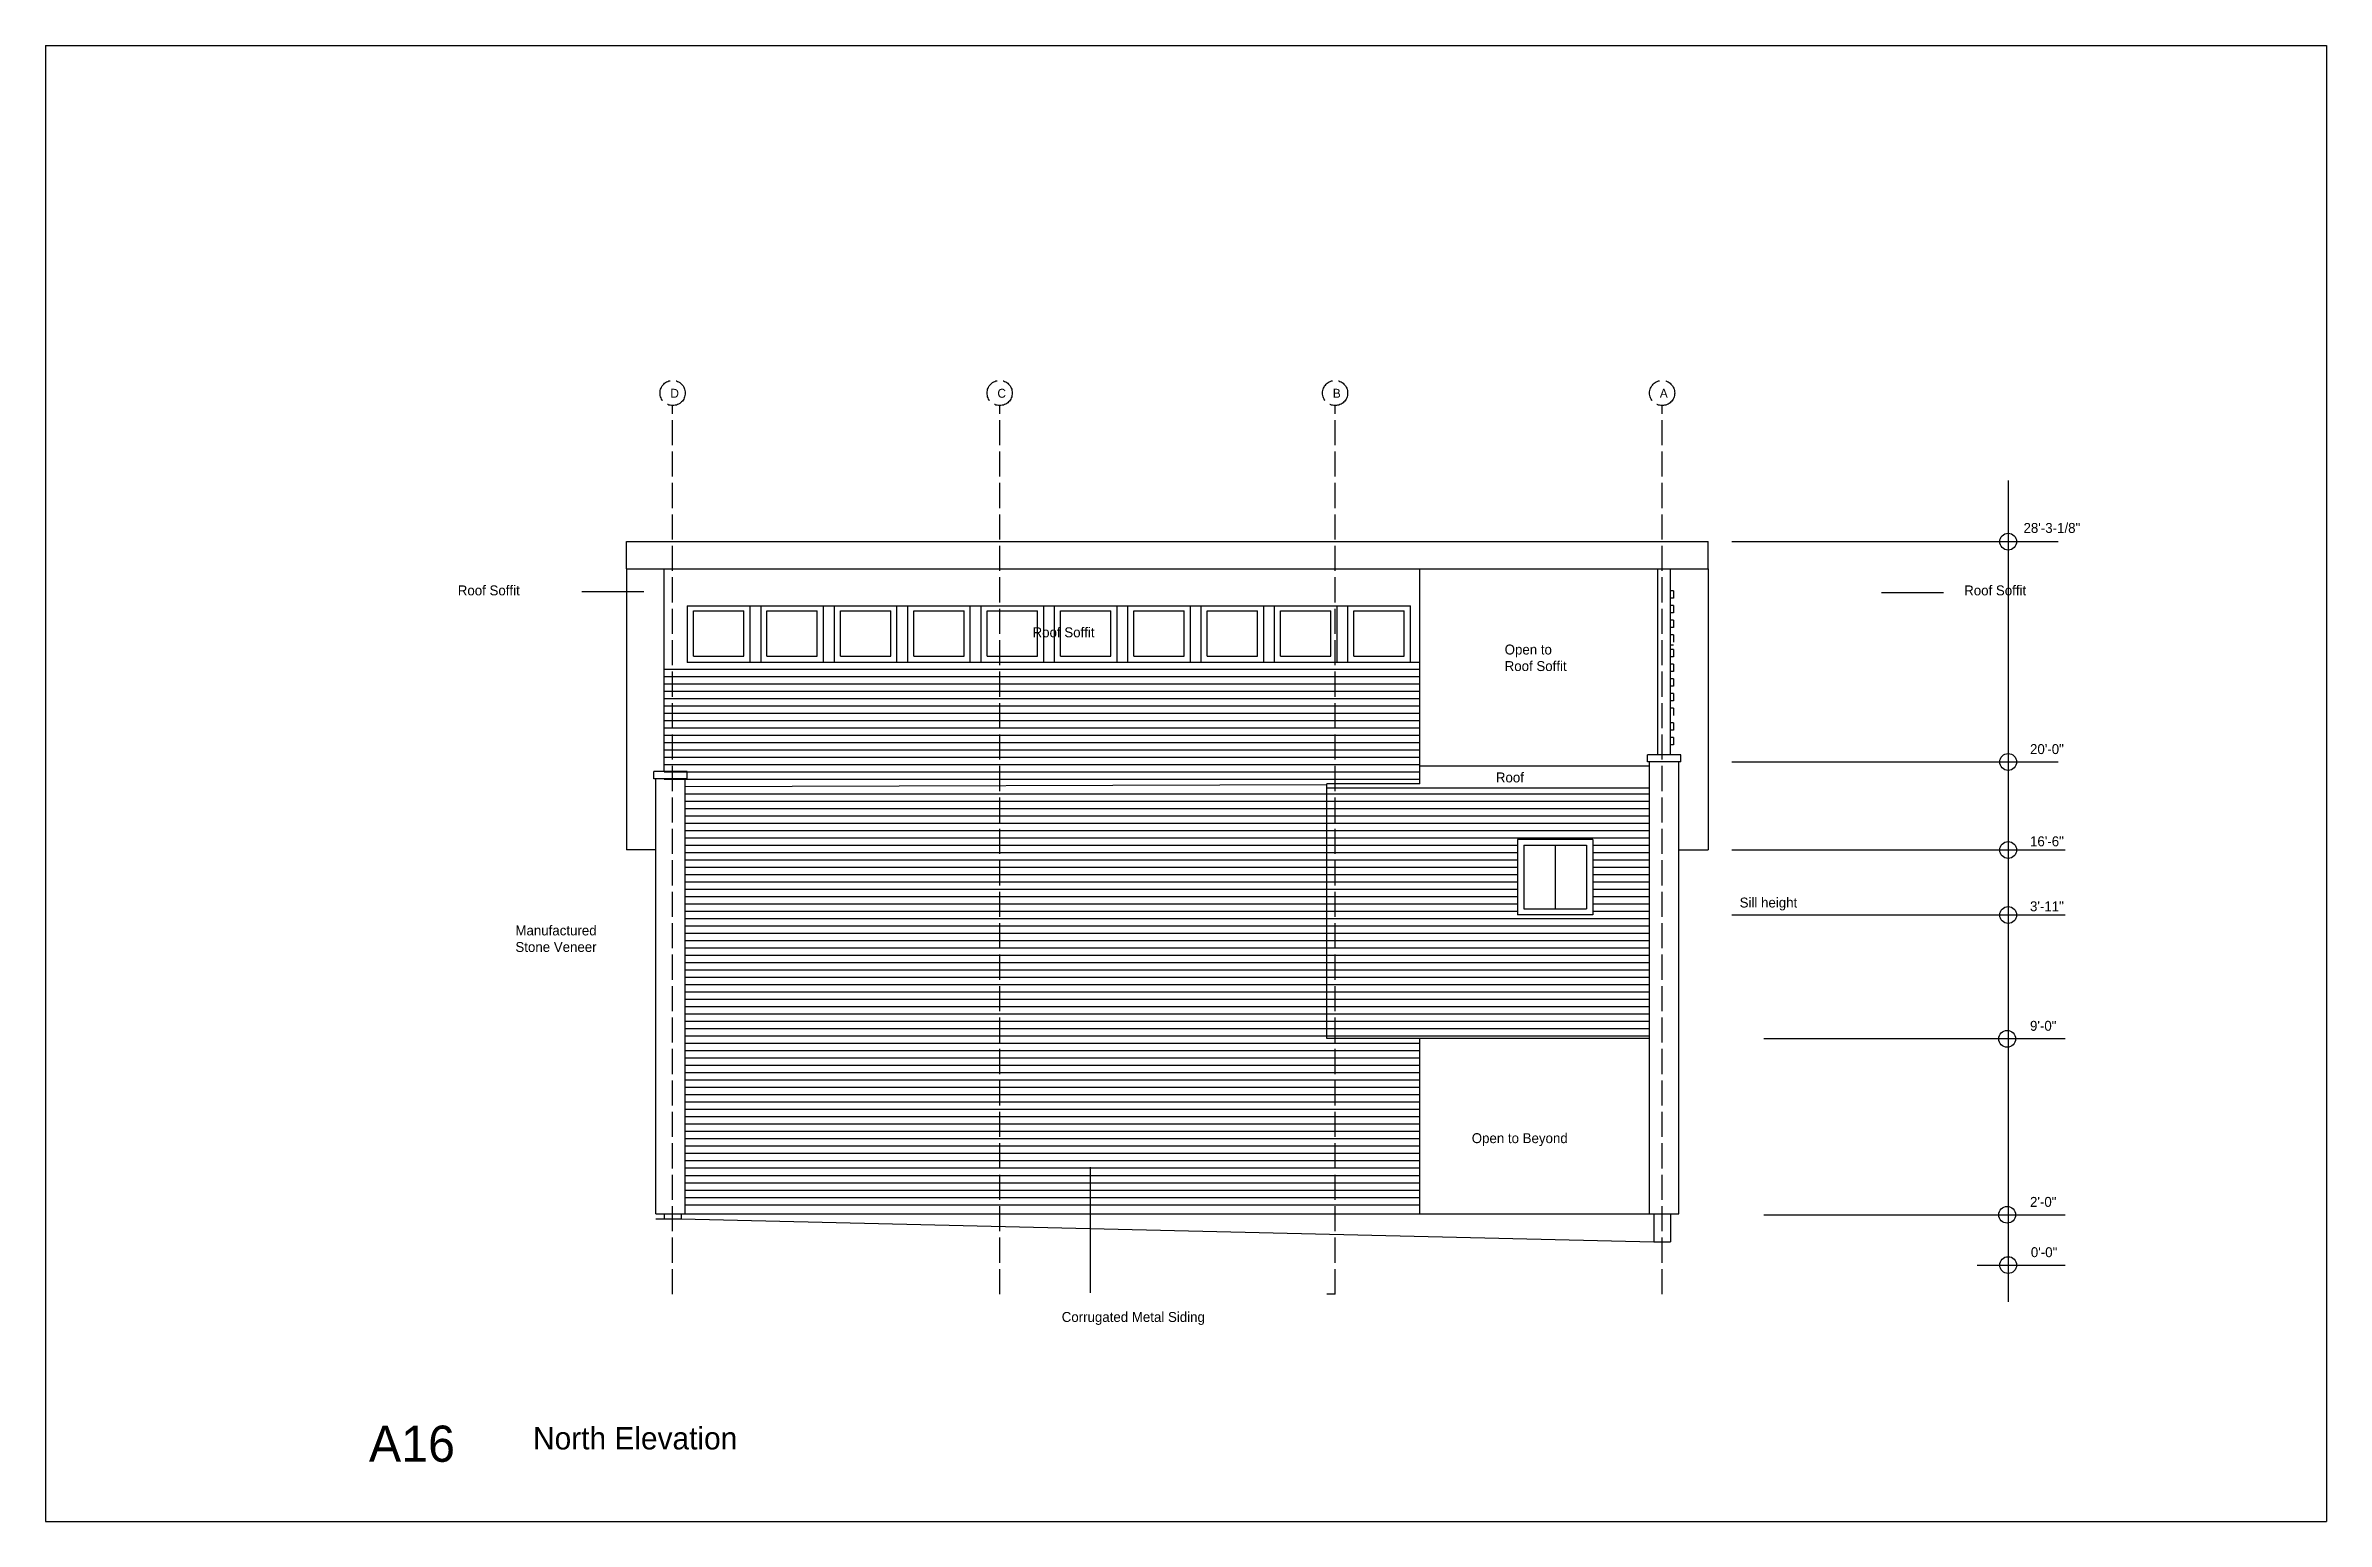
# Model space of a CAD drawing. Header units: inches. Extents: x -173 to 8050, y -1067 to 3486.
# Drawn here: x 6962 to 8050, y -1067 to -363 of the extents above; entities that cross this region are included whole.
import ezdxf

# ---------------------------------------------------------------- set-up
doc = ezdxf.new("R2010")
doc.units = ezdxf.units.IN
doc.header["$MEASUREMENT"] = 0
doc.linetypes.add('ACAD_ISO02W100', pattern=[15, 12, -3])
for name, color, linetype in [('const', 7, 'Continuous'), ('e1', 7, 'Continuous'), ('e2', 251, 'Continuous'), ('grid', 252, 'ACAD_ISO02W100'), ('walls', 7, 'Continuous')]:
    doc.layers.add(name, color=color, linetype=linetype)

msp = doc.modelspace()

# ---------------------------------------------------------------- texts
at = {"layer": 'const', "attachment_point": 1}
for s, insert, char_height, width in [('D', (7260.4, -527.1), 4.26, 1625.197), ('C', (7416.4, -527.1), 4.26, 1625.197), ('B', (7576.4, -527.1), 4.26, 1625.197), ('A', (7732.4, -527.1), 4.26, 1625.197), ('28\'-3-1/8"', (7905.9, -591.1), 4.74, 1805.775), ('\\PRoof Soffit', (7159, -613), 4.736, 1805.775), ('\\PRoof Soffit', (7877.6, -613), 4.736, 1805.775), ('\\PRoof Soffit', (7433.2, -633), 4.736, 1805.775), ('Open to^JRoof Soffit', (7658.4, -649.1), 4.736, 1805.775), ('20\'-0"', (7909, -696.6), 4.74, 1805.775), ('Roof', (7654.2, -710.1), 4.74, 1805.775), ('16\'-6"', (7909, -740.6), 4.74, 1805.775), ('\\PSill height', (7770.5, -761.9), 4.736, 1805.775), ('3\'-11"', (7909, -771.6), 4.74, 1805.775), ('Manufactured^JStone Veneer', (7186.5, -783.1), 4.736, 1805.775), ('9\'-0"', (7909, -828.6), 4.74, 1805.775), ('Open to Beyond', (7642.7, -882.2), 4.736, 1805.775), ('2\'-0"', (7909, -912.6), 4.74, 1805.775), ('0\'-0"', (7909.4, -936.6), 4.74, 1805.775), ('Corrugated Metal Siding', (7447.1, -967.5), 4.736, 1805.775), ('A16', (7116.6, -1021.7), 17.26, 6582.049), ('North Elevation', (7194.9, -1022.4), 10.656, 4062.993)]:
    msp.add_mtext(s, dxfattribs=dict(at, insert=insert, char_height=char_height, width=width))

# ---------------------------------------------------------------- linework, layer by layer
for p, q in [((6962.4, -363.4), (6962.4, -1067.4)), ((6962.4, -363.4), (8050.4, -363.4)), ((8050.4, -363.4), (8050.4, -1067.4)), ((6962.4, -1067.4), (8050.4, -1067.4))]:
    msp.add_line(p, q)
at = {"layer": 'e1'}
for p, q in [((7239.5, -612.9), (7755.5, -612.9)), ((7618, -715.5), (7618, -612.9)), ((7247.8, -624), (7218.2, -624)), ((7867.7, -624.5), (7838.2, -624.5)), ((7727.5, -707.1), (7618, -707.1)), ((7726.5, -705.1), (7726.5, -701.7)), ((7742.5, -705.1), (7742.5, -701.7)), ((7252.5, -713.1), (7252.5, -709.7)), ((7268.5, -713.1), (7268.5, -709.7)), ((7573.5, -837.1), (7573.5, -715.5)), ((7618, -715.5), (7573.5, -715.5)), ((7727.5, -717.6), (7573.5, -717.6)), ((7700.5, -742.1), (7664.5, -742.1)), ((7664.5, -742.1), (7664.5, -778.1)), ((7700.5, -742.1), (7700.5, -778.1)), ((7700.5, -778.1), (7664.5, -778.1)), ((7727.5, -837.1), (7573.5, -837.1)), ((7618, -920.6), (7618, -837.1)), ((7265.5, -920.6), (7741.5, -920.6)), ((7577.5, -959), (7573.5, -959))]:
    msp.add_line(p, q, dxfattribs=at)
at = {"layer": 'e2'}
for p, q in [((7898.6, -570.8), (7898.6, -962.6)), ((7766.8, -600), (7922.5, -600)), ((7239.5, -612.9), (7239.5, -747.1)), ((7755.5, -612.9), (7755.5, -747.1)), ((7268.5, -630.6), (7268.5, -657.6)), ((7268.5, -630.6), (7613.5, -630.6)), ((7298.5, -657.6), (7298.5, -630.6)), ((7303.5, -630.6), (7303.5, -657.6)), ((7333.5, -657.6), (7333.5, -630.6)), ((7338.5, -630.6), (7338.5, -657.6)), ((7368.5, -657.6), (7368.5, -630.6)), ((7373.5, -630.6), (7373.5, -657.6)), ((7403.5, -657.6), (7403.5, -630.6)), ((7408.5, -630.6), (7408.5, -657.6)), ((7438.5, -657.6), (7438.5, -630.6)), ((7443.5, -630.6), (7443.5, -657.6)), ((7473.5, -657.6), (7473.5, -630.6)), ((7478.5, -630.6), (7478.5, -657.6)), ((7508.5, -657.6), (7508.5, -630.6)), ((7513.5, -630.6), (7513.5, -657.6)), ((7543.5, -657.6), (7543.5, -630.6)), ((7548.5, -630.6), (7548.5, -657.6)), ((7578.5, -657.6), (7578.5, -630.6)), ((7583.5, -630.6), (7583.5, -657.6)), ((7613.5, -657.6), (7613.5, -630.6)), ((7739, -623.4), (7737.5, -623.4)), ((7739, -626.9), (7737.5, -626.9)), ((7739, -630.4), (7737.5, -630.4)), ((7739, -623.4), (7739, -626.9)), ((7739, -630.4), (7739, -633.9)), ((7271.5, -654.6), (7271.5, -633)), ((7271.5, -633), (7295.5, -633)), ((7295.5, -654.6), (7295.5, -633)), ((7306.5, -654.6), (7306.5, -633)), ((7306.5, -633), (7330.5, -633)), ((7330.5, -654.6), (7330.5, -633)), ((7341.5, -654.6), (7341.5, -633)), ((7341.5, -633), (7365.5, -633)), ((7365.5, -654.6), (7365.5, -633)), ((7376.5, -654.6), (7376.5, -633)), ((7376.5, -633), (7400.5, -633)), ((7400.5, -654.6), (7400.5, -633)), ((7411.5, -654.6), (7411.5, -633)), ((7411.5, -633), (7435.5, -633)), ((7435.5, -654.6), (7435.5, -633)), ((7446.5, -654.6), (7446.5, -633)), ((7446.5, -633), (7470.5, -633)), ((7470.5, -654.6), (7470.5, -633)), ((7481.5, -654.6), (7481.5, -633)), ((7481.5, -633), (7505.5, -633)), ((7505.5, -654.6), (7505.5, -633)), ((7516.5, -654.6), (7516.5, -633)), ((7516.5, -633), (7540.5, -633)), ((7540.5, -654.6), (7540.5, -633)), ((7551.5, -654.6), (7551.5, -633)), ((7551.5, -633), (7575.5, -633)), ((7575.5, -654.6), (7575.5, -633)), ((7586.5, -654.6), (7586.5, -633)), ((7586.5, -633), (7610.5, -633)), ((7610.5, -654.6), (7610.5, -633)), ((7739, -633.9), (7737.5, -633.9)), ((7739, -637.4), (7737.5, -637.4)), ((7739, -640.9), (7737.5, -640.9)), ((7739, -637.4), (7739, -640.9)), ((7739, -644.4), (7737.5, -644.4)), ((7739, -649.4), (7737.5, -649.4)), ((7739, -651.4), (7737.5, -651.4)), ((7739, -644.4), (7739, -647.9)), ((7739, -651.4), (7739, -654.9)), ((7257.5, -660.8), (7618, -660.8)), ((7618, -657.6), (7268.5, -657.6)), ((7271.5, -654.6), (7295.5, -654.6)), ((7306.5, -654.6), (7330.5, -654.6)), ((7341.5, -654.6), (7365.5, -654.6)), ((7376.5, -654.6), (7400.5, -654.6)), ((7411.5, -654.6), (7435.5, -654.6)), ((7446.5, -654.6), (7470.5, -654.6)), ((7481.5, -654.6), (7505.5, -654.6)), ((7516.5, -654.6), (7540.5, -654.6)), ((7551.5, -654.6), (7575.5, -654.6)), ((7586.5, -654.6), (7610.5, -654.6)), ((7739, -654.9), (7737.5, -654.9)), ((7739, -658.4), (7737.5, -658.4)), ((7739, -661.9), (7737.5, -661.9)), ((7739, -658.4), (7739, -661.9)), ((7257.5, -664.3), (7618, -664.3)), ((7257.5, -667.8), (7618, -667.8)), ((7257.5, -671.3), (7618, -671.3)), ((7739, -665.4), (7737.5, -665.4)), ((7739, -668.9), (7737.5, -668.9)), ((7739, -672.4), (7737.5, -672.4)), ((7739, -665.4), (7739, -668.9)), ((7739, -672.4), (7739, -675.9)), ((7257.5, -674.8), (7618, -674.8)), ((7257.5, -678.3), (7618, -678.3)), ((7257.5, -681.8), (7618, -681.8)), ((7257.5, -685.3), (7618, -685.3)), ((7739, -675.9), (7737.5, -675.9)), ((7739, -679.4), (7737.5, -679.4)), ((7739, -679.4), (7739, -682.9)), ((7257.5, -688.8), (7618, -688.8)), ((7257.5, -692.3), (7618, -692.3)), ((7257.5, -695.8), (7618, -695.8)), ((7739, -686.4), (7737.5, -686.4)), ((7739, -689.9), (7737.5, -689.9)), ((7739, -693.4), (7737.5, -693.4)), ((7739, -686.4), (7739, -689.9)), ((7739, -693.4), (7739, -696.9)), ((7257.5, -699.3), (7618, -699.3)), ((7257.5, -702.8), (7618, -702.8)), ((7257.5, -706.3), (7618, -706.3)), ((7739, -696.9), (7737.5, -696.9)), ((7766.8, -705.1), (7922.5, -705.1)), ((7257.5, -709.8), (7618, -709.8)), ((7257.5, -713.3), (7618, -713.3)), ((7267.5, -716.8), (7573.5, -715.8)), ((7267.5, -720.3), (7727.5, -720.3)), ((7267.5, -723.8), (7727.5, -723.8)), ((7267.5, -727.3), (7727.5, -727.3)), ((7267.5, -730.8), (7727.5, -730.8)), ((7267.5, -734.3), (7727.5, -734.3)), ((7267.5, -737.8), (7727.5, -737.8)), ((7253.5, -747.1), (7239.5, -747.1)), ((7267.5, -741.3), (7727.5, -741.3)), ((7267.5, -744.8), (7664.5, -744.8)), ((7267.5, -748.3), (7664.5, -748.3)), ((7667.5, -744.8), (7697.5, -744.8)), ((7667.5, -744.8), (7667.5, -775.1)), ((7682.5, -744.8), (7682.5, -775.1)), ((7697.5, -744.8), (7697.5, -775.1)), ((7700.5, -744.8), (7727.5, -744.8)), ((7700.5, -748.3), (7727.5, -748.3)), ((7741.5, -747.1), (7755.5, -747.1)), ((7766.8, -747.1), (7925.8, -747.1)), ((7267.5, -751.8), (7664.5, -751.8)), ((7267.5, -755.3), (7664.5, -755.3)), ((7267.5, -758.8), (7664.5, -758.8)), ((7700.5, -751.8), (7727.5, -751.8)), ((7700.5, -755.3), (7727.5, -755.3)), ((7700.5, -758.8), (7727.5, -758.8)), ((7267.5, -762.3), (7664.5, -762.3)), ((7267.5, -765.8), (7664.5, -765.8)), ((7267.5, -769.3), (7664.5, -769.3)), ((7700.5, -762.3), (7727.5, -762.3)), ((7700.5, -765.8), (7727.5, -765.8)), ((7700.5, -769.3), (7727.5, -769.3)), ((7267.5, -772.8), (7664.5, -772.8)), ((7267.5, -776.3), (7664.5, -776.3)), ((7267.5, -779.8), (7727.5, -779.8)), ((7267.5, -783.3), (7727.5, -783.3)), ((7667.5, -775.1), (7697.5, -775.1)), ((7700.5, -772.8), (7727.5, -772.8)), ((7700.5, -776.3), (7727.5, -776.3)), ((7766.8, -778.1), (7925.8, -778.1)), ((7267.5, -786.8), (7727.5, -786.8)), ((7267.5, -790.3), (7727.5, -790.3)), ((7267.5, -793.8), (7727.5, -793.8)), ((7267.5, -797.3), (7727.5, -797.3)), ((7267.5, -800.8), (7727.5, -800.8)), ((7267.5, -804.3), (7727.5, -804.3)), ((7267.5, -807.8), (7727.5, -807.8)), ((7267.5, -811.3), (7727.5, -811.3)), ((7267.5, -814.8), (7727.5, -814.8)), ((7267.5, -818.3), (7727.5, -818.3)), ((7267.5, -821.8), (7727.5, -821.8)), ((7267.5, -825.3), (7727.5, -825.3)), ((7267.5, -828.8), (7727.5, -828.8)), ((7267.5, -832.3), (7727.5, -832.3)), ((7267.5, -835.8), (7727.5, -835.8)), ((7782, -837.1), (7925.8, -837.1)), ((7267.5, -839.3), (7618, -839.3)), ((7267.5, -842.8), (7618, -842.8)), ((7267.5, -846.3), (7618, -846.3)), ((7267.5, -849.8), (7618, -849.8)), ((7267.5, -853.3), (7618, -853.3)), ((7267.5, -856.8), (7618, -856.8)), ((7267.5, -860.3), (7618, -860.3)), ((7267.5, -863.8), (7618, -863.8)), ((7267.5, -867.3), (7618, -867.3)), ((7267.5, -870.8), (7618, -870.8)), ((7267.5, -874.3), (7618, -874.3)), ((7267.5, -877.8), (7618, -877.8)), ((7267.5, -881.3), (7618, -881.3)), ((7267.5, -884.8), (7618, -884.8)), ((7267.5, -888.3), (7618, -888.3)), ((7267.5, -891.8), (7618, -891.8)), ((7267.5, -895.3), (7618, -895.3)), ((7267.5, -898.8), (7618, -898.8)), ((7267.5, -902.3), (7618, -902.3)), ((7267.5, -905.8), (7618, -905.8)), ((7267.5, -909.3), (7618, -909.3)), ((7267.5, -912.8), (7618, -912.8)), ((7267.5, -916.3), (7618, -916.3)), ((7782, -921.1), (7925.8, -921.1)), ((7883.8, -945.1), (7925.8, -945.1))]:
    msp.add_line(p, q, dxfattribs=at)
for centre in [(7898.6, -600), (7898.6, -705.1), (7898.6, -747.1), (7898.6, -778.1), (7898.1, -837.2), (7898.1, -921.1), (7898.6, -945.1)]:
    msp.add_circle(centre, 4, dxfattribs=at)
at = {"layer": 'grid'}
for p, q in [((7261.5, -959), (7261.5, -535.1)), ((7417.5, -959), (7417.5, -535.1)), ((7577.5, -959), (7577.5, -535.1)), ((7733.5, -959), (7733.5, -535.1))]:
    msp.add_line(p, q, dxfattribs=at)
for centre in [(7261.5, -529.1), (7417.5, -529.1), (7577.5, -529.1), (7733.5, -529.1)]:
    msp.add_circle(centre, 6, dxfattribs=at)
at = {"layer": 'walls'}
for p, q in [((7239.5, -600), (7755.5, -600)), ((7239.5, -612.9), (7239.5, -600)), ((7755.5, -612.9), (7755.5, -600)), ((7257.5, -709.7), (7257.5, -612.9)), ((7731.5, -701.7), (7731.5, -612.9)), ((7737.5, -701.7), (7737.5, -612.9)), ((7742.5, -701.7), (7726.5, -701.7)), ((7742.5, -705.1), (7726.5, -705.1)), ((7727.5, -920.6), (7727.5, -705.1)), ((7741.5, -920.6), (7741.5, -705.1)), ((7268.5, -709.7), (7252.5, -709.7)), ((7268.5, -713.1), (7252.5, -713.1)), ((7253.5, -920.6), (7253.5, -713.1)), ((7267.5, -920.6), (7267.5, -713.1)), ((7460.8, -958.4), (7460.8, -898.4)), ((7253.5, -920.6), (7265.5, -920.6)), ((7253.5, -923.1), (7265.5, -923.1)), ((7257.5, -920.6), (7257.5, -923.1)), ((7265.5, -920.6), (7265.5, -923.1)), ((7265.5, -923.1), (7729.5, -934.1)), ((7729.5, -920.6), (7729.5, -934.1)), ((7729.5, -920.6), (7737.5, -920.6)), ((7737.5, -920.6), (7737.5, -934.1)), ((7729.5, -934.1), (7737.5, -934.1))]:
    msp.add_line(p, q, dxfattribs=at)

msp.set_redraw_order([(e.dxf.handle, doc.entitydb.next_handle()) for e in msp.query("TEXT MTEXT ATTDEF DIMENSION ARC_DIMENSION")])  # texts and dimensions are drawn at this point

doc.saveas('drawing.dxf')
